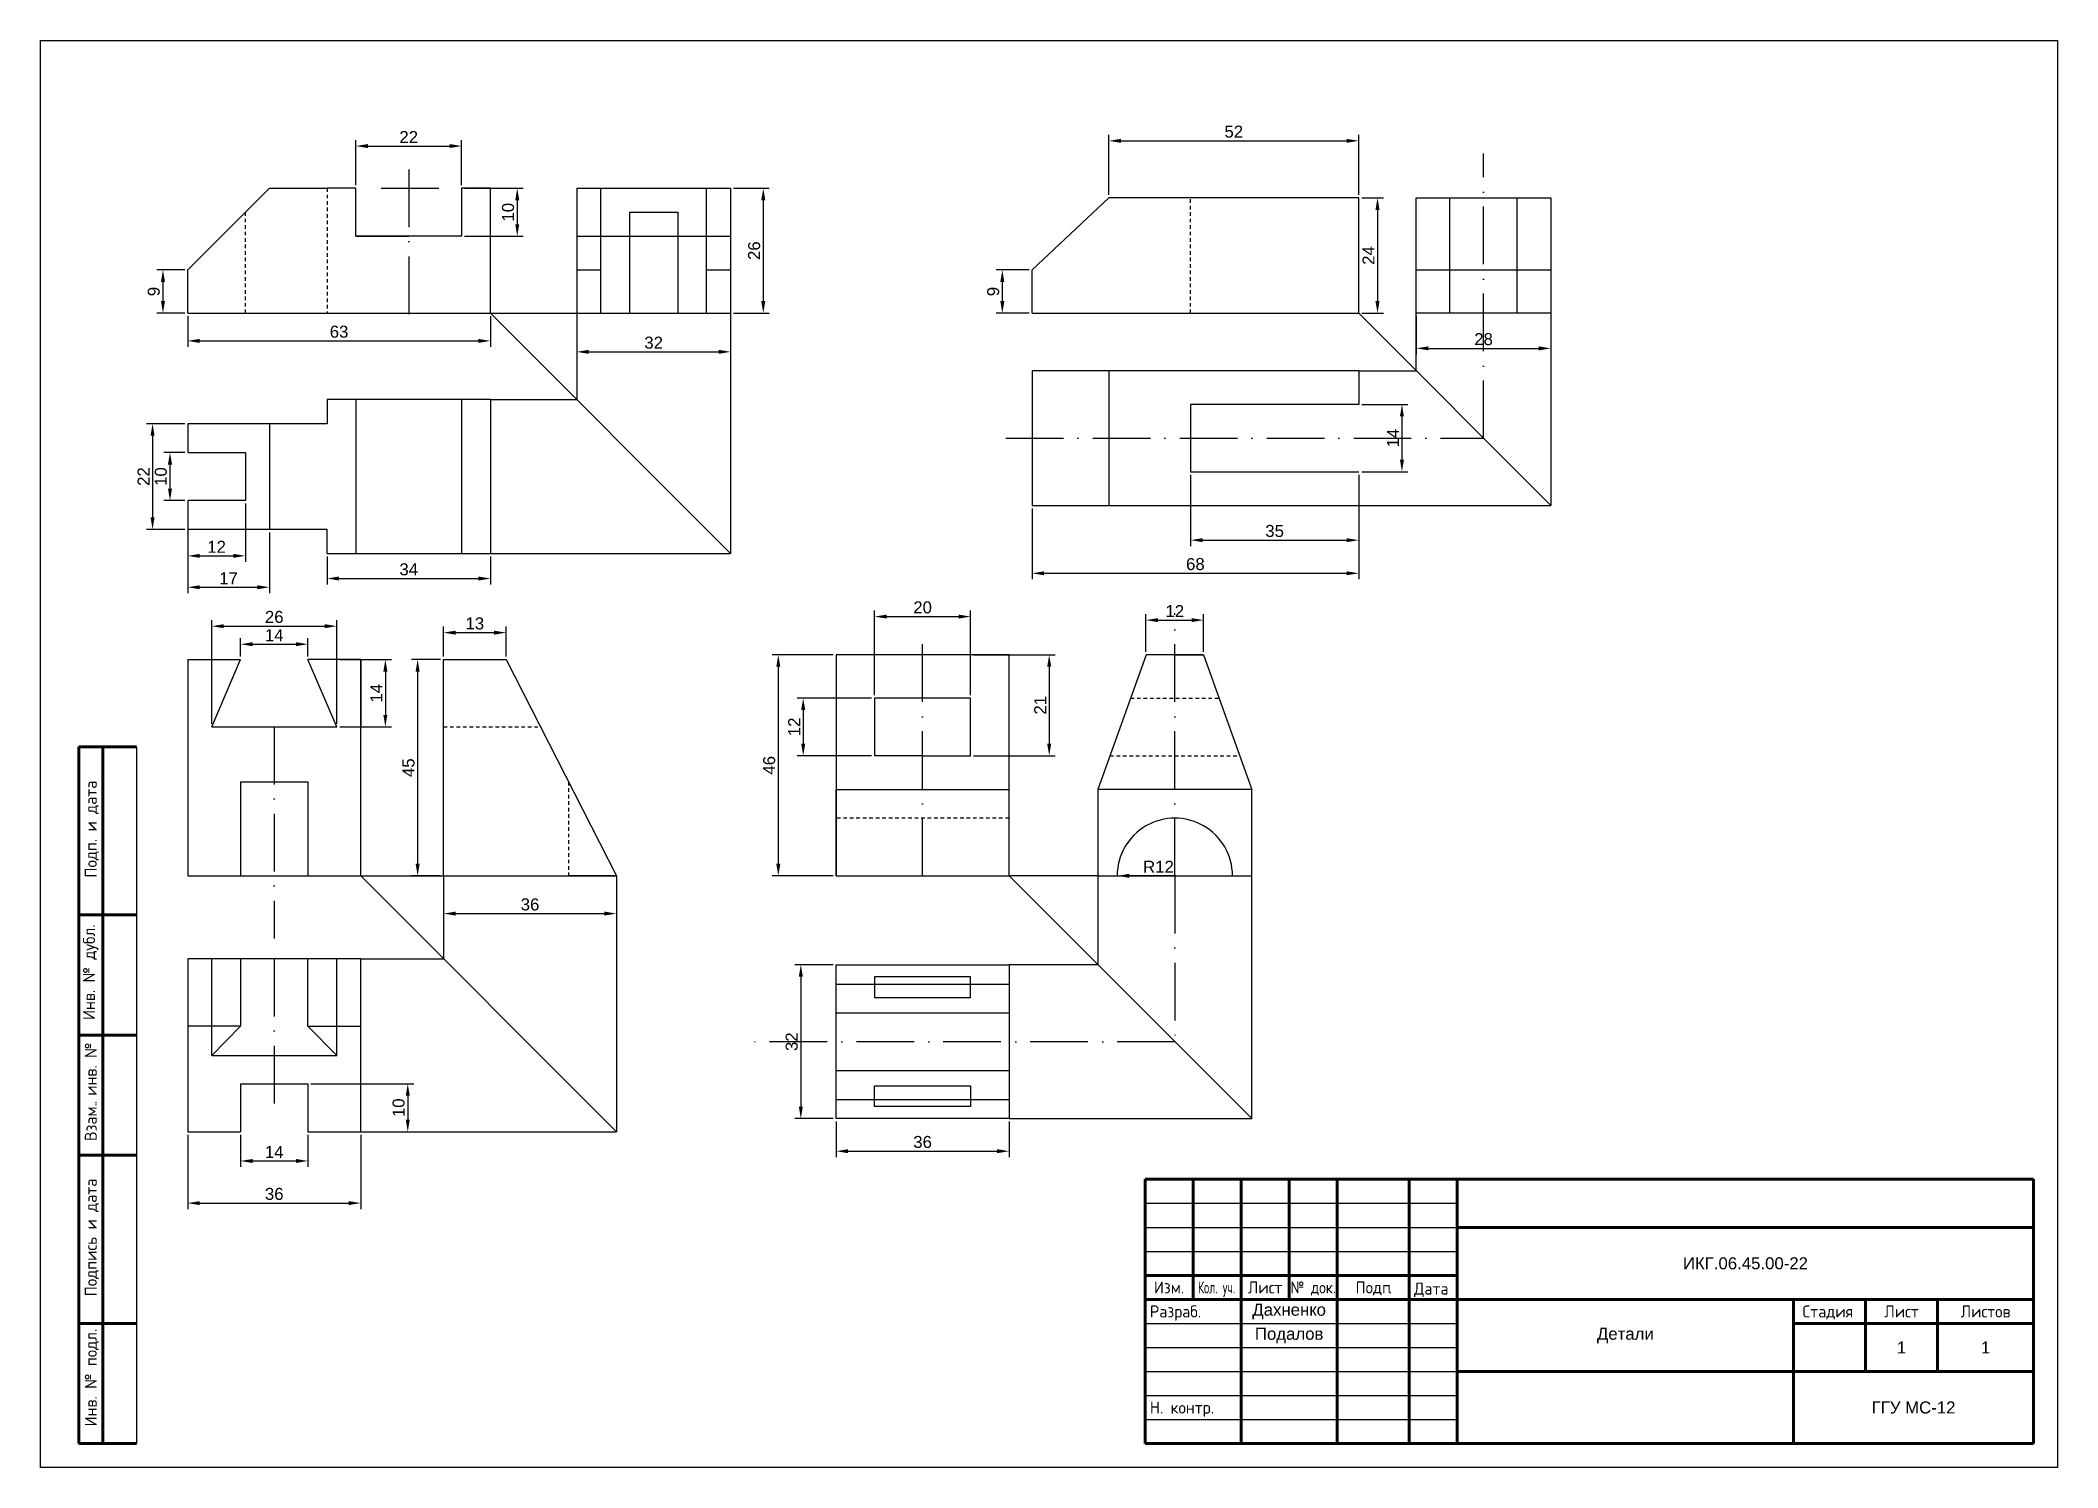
# Model space of a CAD drawing. Header units: millimetres. Extents: x 3163 to 3583, y 1799 to 2096.
import ezdxf
from ezdxf.enums import TextEntityAlignment as Align

# ---------------------------------------------------------------- set-up
doc = ezdxf.new("R2010")
doc.units = ezdxf.units.MM
doc.linetypes.add('ACAD_ISO10W100', pattern=[18, 12, -3, 0, -3])
doc.linetypes.add('JIS_02_0.7', pattern=[1.35, 0.75, -0.6])
doc.layers.add('контур', color=7, linetype='Continuous', lineweight=30)
for name, color, linetype in [('оси', 210, 'ACAD_ISO10W100'), ('проекционные', 50, 'Continuous'), ('размеры', 70, 'Continuous'), ('штриховые', 120, 'JIS_02_0.7')]:
    doc.layers.add(name, color=color, linetype=linetype)
doc.styles.add('GOST-2.304_Type-B', font='GOST Common.ttf')
doc.styles.get("Standard").update_dxf_attribs({"font": 'arial.ttf'})
doc.dimstyles.new('ISO-25', dxfattribs={"dimtxt": 2.5, "dimasz": 2.5, "dimexe": 1.25, "dimexo": 0.625, "dimtad": 1, "dimtxsty": 'Standard', "dimcen": 2.5, "dimadec": 0, "dimazin": 0, "dimtfac": 1, "dimtmove": 0, "dimatfit": 3, "dimfxl": 1, "dimarcsym": 0})

msp = doc.modelspace()

# ---------------------------------------------------------------- texts
at = {"char_height": 2.5, "attachment_point": 5}
for s, width, insert in [('ИКГ.06.45.00-22', 120, (3517.536, 1841.485)), ('Дахненко', 20, (3422.536, 1831.485)), ('Подалов', 20, (3422.536, 1826.485)), ('Детали', 70, (3492.536, 1826.485)), ('1', 15, (3550.036, 1823.985)), ('1', 20, (3567.536, 1823.985)), ('ГГУ МС-12', 50, (3552.536, 1811.485))]:
    msp.add_mtext_dynamic_manual_height_columns(s, width=width, gutter_width=12.5, heights=[0], dxfattribs=dict(at, insert=insert))

# ---------------------------------------------------------------- blocks, each defined once
blk = doc.blocks.new('ACAD_SPDS_TB_18')
at = {"linetype": 'Continuous', "lineweight": 60}
for p, q in [((-12, 145), (0, 145)), ((-12, 145), (-12, 0)), ((-7, 145), (-7, 0)), ((-12, 110), (0, 110)), ((-12, 85), (0, 85)), ((-12, 60), (0, 60)), ((-12, 25), (0, 25)), ((-12, 0), (0, 0))]:
    blk.add_line(p, q, dxfattribs=at)
at = {"linetype": 'Continuous', "lineweight": 30}
blk.add_line((0, 145), (0, 0), dxfattribs=at)
at = {"style": 'GOST-2.304_Type-B'}
for s, p in [('Подп. и дата', (-8.25, 117.77)), ('Инв. № дубл.', (-8.62, 88.14)), ('Взам. инв. №', (-8.25, 62.96)), ('. ', (-8.25, 70.58)), ('Подпись и дата', (-8.25, 30.64)), ('Инв. № подл.', (-8.25, 3.57))]:
    blk.add_text(s, height=2.5, rotation=90, dxfattribs=at).set_placement(p)
for tag, p in [('ПОДП_ДАТА_2', (-3.5, 127.5)), ('ИНВ_Н_ДУБЛ', (-3.65, 97.5)), ('ВЗАМ_ИНВ_Н', (-3.5, 71.94)), ('ПОДП_ДАТА_1', (-3.5, 42.5)), ('ИНВ_НОМ_ПОДЛ', (-3.5, 12.5))]:
    blk.add_attdef(tag, text='', height=2.5, rotation=90, dxfattribs=at).set_placement(p, align=Align.MIDDLE_CENTER)
at = {"style": 'GOST-2.304_Type-B', "flags": 1}
blk.add_attdef('ИДЕНТИФИКАТОР_НАДПИСИ', (-12.12, -11.58), '', height=2.5, dxfattribs=at)
blk = doc.blocks.new('ACAD_SPDS_TB_00')
at = {"linetype": 'Continuous', "lineweight": 60}
for p, q in [((-185, 55), (-185, 0)), ((-185, 55), (0, 55)), ((-175, 55), (-175, 30)), ((-165, 0), (-165, 55)), ((-155, 30), (-155, 55)), ((-145, 0), (-145, 55)), ((-130, 0), (-130, 55)), ((-120, 0), (-120, 55)), ((0, 55), (0, 0)), ((-120, 45), (0, 45)), ((-185, 35), (-120, 35)), ((-185, 30), (0, 30)), ((-50, 30), (-50, 0)), ((-35, 30), (-35, 15)), ((-20, 30), (-20, 15)), ((-50, 25), (0, 25)), ((-120, 15), (0, 15)), ((-185, 0), (0, 0))]:
    blk.add_line(p, q, dxfattribs=at)
at = {"linetype": 'Continuous', "lineweight": 25}
for p, q in [((-185, 50), (-120, 50)), ((-185, 45), (-120, 45)), ((-185, 40), (-120, 40)), ((-185, 25), (-120, 25)), ((-185, 20), (-120, 20)), ((-185, 15), (-120, 15)), ((-185, 10), (-120, 10)), ((-185, 5), (-120, 5))]:
    blk.add_line(p, q, dxfattribs=at)
at = {"style": 'GOST-2.304_Type-B'}
for s, p in [('Изм.', (-180, 31.25)), ('Лист', (-160, 31.25)), ('Подп', (-137.5, 31.25))]:
    blk.add_text(s, height=2.5, dxfattribs=at).set_placement(p, align=Align.CENTER)
at = {"style": 'GOST-2.304_Type-B', "width": 0.7}
blk.add_text('Кол. уч.', height=2.5, dxfattribs=at).set_placement((-174, 31.25))
at = {"style": 'GOST-2.304_Type-B', "width": 0.9}
blk.add_text('№ док.', height=2.5, dxfattribs=at).set_placement((-150, 31.25), align=Align.CENTER)
at = {"style": 'GOST-2.304_Type-B'}
for s, p in [('.', (-177.56, 31.25)), ('.', (-134.25, 31.25)), ('Дата', (-129, 31)), ('Разраб.', (-184, 26.25)), ('Стадия', (-48.12, 26.25)), ('Н. контр.', (-184, 6.25))]:
    blk.add_text(s, height=2.5, dxfattribs=at).set_placement(p)
blk.add_text('Лист', height=2.5, dxfattribs=at).set_placement((-27.5, 27.5), align=Align.MIDDLE_CENTER)
at = {"linetype": 'Continuous', "insert": (-10, 27.5), "char_height": 2.5, "width": 19, "attachment_point": 5, "style": 'GOST-2.304_Type-B'}
blk.add_mtext('Листов', dxfattribs=at)
at = {"style": 'GOST-2.304_Type-B', "flags": 8}
for tag, p in [('ИЗМ_4', (-180, 51)), ('КОЛ_УЧ4', (-170, 51)), ('ЛИСТ_ИЗМ4', (-160, 51)), ('N_ДОК_4', (-150, 51)), ('ИЗМ_3', (-180, 46)), ('КОЛ_УЧ3', (-170, 46)), ('ЛИСТ_ИЗМ3', (-160, 46)), ('N_ДОК_3', (-150, 46)), ('ИЗМ_2', (-180, 41)), ('КОЛ_УЧ2', (-170, 41)), ('ЛИСТ_ИЗМ2', (-160, 41)), ('N_ДОК_2', (-150, 41)), ('ИЗМ_1', (-180, 36)), ('КОЛ_УЧ1', (-170, 36)), ('ЛИСТ_ИЗМ1', (-160, 36)), ('N_ДОК_1', (-150, 36))]:
    blk.add_attdef(tag, text='', height=2.5, dxfattribs=at).set_placement(p, align=Align.CENTER)
at = {"style": 'GOST-2.304_Type-B', "width": 0.6, "flags": 8}
for tag, p in [('ИЗМ_4_ДАТА', (-125, 51)), ('ИЗМ_3_ДАТА', (-125, 46)), ('ИЗМ_2_ДАТА', (-125, 41)), ('ИЗМ_1_ДАТА', (-124.48, 36)), ('РАЗРАБ_ДАТА', (-125, 26)), ('ДОЛЖНОСТЬ_1_ДАТА', (-125, 21)), ('ДОЛЖНОСТЬ_2_ДАТА', (-125, 16)), ('ДОЛЖНОСТЬ_3_ДАТА', (-125, 11)), ('НКОНТР_ДАТА', (-125, 6)), ('ДОЛЖНОСТЬ_4_ДАТА', (-125, 1))]:
    blk.add_attdef(tag, text='', height=2.5, dxfattribs=at).set_placement(p, align=Align.CENTER)
at = {"lineweight": 30, "flags": 104}
for tag, height, p in [('ОБОЗНАЧЕНИЕ_ДОКУМЕНТА', 5, (-60, 50)), ('НАИМЕНОВАНИЕ_ОБЪЕКТА_СТРОИТЕЛЬСТВА', 3.5, (-60, 37.5)), ('НАИМЕНОВАНИЕ_ЗДАНИЯ_СООРУЖЕНИЯ', 3.5, (-85, 22.5)), ('НАИМЕНОВАНИЕ_ИЗОБРАЖЕНИЙ', 3.5, (-85, 7.5)), ('НАИМЕНОВАНИЕ_ПРЕДПРИЯТИЯ', 3.5, (-23.73, 7.5))]:
    blk.add_attdef(tag, text='', height=height, dxfattribs=at).set_placement(p, align=Align.MIDDLE_CENTER)
at = {"style": 'GOST-2.304_Type-B'}
for tag, p, flags in [('РАЗРАБ_ФИО', (-164.31, 26), 8), ('ДОЛЖНОСТЬ_1', (-184, 21), 8), ('ДОЛЖНОСТЬ_1_ФИО', (-164.31, 21), 8), ('ДОЛЖНОСТЬ_2', (-184, 16), 8), ('ДОЛЖНОСТЬ_2_ФИО', (-164.31, 16), 8), ('ДОЛЖНОСТЬ_3', (-184, 11), 8), ('ДОЛЖНОСТЬ_3_ФИО', (-164.31, 11), 8), ('НКОНТР_ФИО', (-164.31, 6), 8), ('ДОЛЖНОСТЬ_4', (-184, 1), 8), ('ДОЛЖНОСТЬ_4_ФИО', (-164.31, 1), 8), ('ИДЕНТИФИКАТОР_НАДПИСИ', (0, 0), 1)]:
    blk.add_attdef(tag, p, '', height=2.5, dxfattribs=dict(at, flags=flags))
at = {"style": 'GOST-2.304_Type-B', "flags": 8}
for tag, p in [('СТАДИЯ', (-42.77, 20)), ('ЛИСТ', (-27.77, 20)), ('ЛИСТОВ', (-10, 20))]:
    blk.add_attdef(tag, text='', height=2.5, dxfattribs=at).set_placement(p, align=Align.MIDDLE_CENTER)
blk = doc.blocks.new('*D5')
at = {"layer": 'Defpoints', "color": 0, "transparency": 16777216}
for p in [(3193.23, 2048.22), (3188.07, 2039.22), (3193.23, 2039.22)]:
    blk.add_point(p, dxfattribs=at)
at = {"layer": 'размеры', "color": 0, "lineweight": -2, "transparency": 16777216}
for p, q in [((3192.61, 2048.22), (3186.82, 2048.22)), ((3188.07, 2045.72), (3188.07, 2041.72)), ((3192.61, 2039.22), (3186.82, 2039.22))]:
    blk.add_line(p, q, dxfattribs=at)
at = {"layer": 'размеры', "color": 0, "transparency": 16777216}
for points in [[(3187.65, 2045.72), (3188.48, 2045.72), (3188.07, 2048.22)], [(3187.65, 2041.72), (3188.48, 2041.72), (3188.07, 2039.22)]]:
    blk.add_solid(points, dxfattribs=at)
at = {"layer": 'размеры', "color": 0, "transparency": 16777216, "insert": (3186.16, 2043.72), "char_height": 2.5, "attachment_point": 5, "rotation": 90}
blk.add_mtext('9', dxfattribs=at)
blk = doc.blocks.new('*D6')
at = {"layer": 'Defpoints', "color": 0, "transparency": 16777216}
for p in [(3193.23, 2039.22), (3256.23, 2039.22), (3256.23, 2033.45)]:
    blk.add_point(p, dxfattribs=at)
at = {"layer": 'размеры', "color": 0, "lineweight": -2, "transparency": 16777216}
for p, q in [((3193.23, 2038.6), (3193.23, 2032.2)), ((3256.23, 2038.6), (3256.23, 2032.2)), ((3195.73, 2033.45), (3253.73, 2033.45))]:
    blk.add_line(p, q, dxfattribs=at)
at = {"layer": 'размеры', "color": 0, "transparency": 16777216}
for points in [[(3195.73, 2033.87), (3195.73, 2033.03), (3193.23, 2033.45)], [(3253.73, 2033.87), (3253.73, 2033.03), (3256.23, 2033.45)]]:
    blk.add_solid(points, dxfattribs=at)
at = {"layer": 'размеры', "color": 0, "transparency": 16777216, "insert": (3224.73, 2035.35), "char_height": 2.5, "attachment_point": 5}
blk.add_mtext('63', dxfattribs=at)
blk = doc.blocks.new('*D7')
at = {"layer": 'Defpoints', "color": 0, "transparency": 16777216}
for p in [(3250.23, 2073.99), (3228.23, 2065.22), (3250.23, 2065.22)]:
    blk.add_point(p, dxfattribs=at)
at = {"layer": 'размеры', "color": 0, "lineweight": -2, "transparency": 16777216}
for p, q in [((3228.23, 2065.85), (3228.23, 2075.24)), ((3250.23, 2065.85), (3250.23, 2075.24)), ((3230.73, 2073.99), (3247.73, 2073.99))]:
    blk.add_line(p, q, dxfattribs=at)
at = {"layer": 'размеры', "color": 0, "transparency": 16777216}
for points in [[(3230.73, 2074.41), (3230.73, 2073.58), (3228.23, 2073.99)], [(3247.73, 2074.41), (3247.73, 2073.58), (3250.23, 2073.99)]]:
    blk.add_solid(points, dxfattribs=at)
at = {"layer": 'размеры', "color": 0, "transparency": 16777216, "insert": (3239.23, 2075.87), "char_height": 2.5, "attachment_point": 5}
blk.add_mtext('22', dxfattribs=at)
blk = doc.blocks.new('*D8')
at = {"layer": 'Defpoints', "color": 0, "transparency": 16777216}
for p in [(3250.23, 2065.22), (3250.23, 2055.22), (3261.83, 2055.22)]:
    blk.add_point(p, dxfattribs=at)
at = {"layer": 'размеры', "color": 0, "lineweight": -2, "transparency": 16777216}
for p, q in [((3250.86, 2065.22), (3263.08, 2065.22)), ((3261.83, 2062.72), (3261.83, 2057.72)), ((3250.86, 2055.22), (3263.08, 2055.22))]:
    blk.add_line(p, q, dxfattribs=at)
at = {"layer": 'размеры', "color": 0, "transparency": 16777216}
for points in [[(3261.41, 2062.72), (3262.24, 2062.72), (3261.83, 2065.22)], [(3261.41, 2057.72), (3262.24, 2057.72), (3261.83, 2055.22)]]:
    blk.add_solid(points, dxfattribs=at)
at = {"layer": 'размеры', "color": 0, "transparency": 16777216, "insert": (3259.92, 2060.22), "char_height": 2.5, "attachment_point": 5, "rotation": 90}
blk.add_mtext('10', dxfattribs=at)
blk = doc.blocks.new('*D9')
at = {"layer": 'Defpoints', "color": 0, "transparency": 16777216}
for p in [(3306.23, 2065.22), (3306.23, 2039.22), (3313.05, 2039.22)]:
    blk.add_point(p, dxfattribs=at)
at = {"layer": 'размеры', "color": 0, "lineweight": -2, "transparency": 16777216}
for p, q in [((3306.86, 2065.22), (3314.3, 2065.22)), ((3313.05, 2062.72), (3313.05, 2041.72)), ((3306.86, 2039.22), (3314.3, 2039.22))]:
    blk.add_line(p, q, dxfattribs=at)
at = {"layer": 'размеры', "color": 0, "transparency": 16777216}
for points in [[(3312.63, 2062.72), (3313.47, 2062.72), (3313.05, 2065.22)], [(3312.63, 2041.72), (3313.47, 2041.72), (3313.05, 2039.22)]]:
    blk.add_solid(points, dxfattribs=at)
at = {"layer": 'размеры', "color": 0, "transparency": 16777216, "insert": (3311.15, 2052.22), "char_height": 2.5, "attachment_point": 5, "rotation": 90}
blk.add_mtext('26', dxfattribs=at)
blk = doc.blocks.new('*D10')
at = {"layer": 'Defpoints', "color": 0, "transparency": 16777216}
for p in [(3274.23, 2039.22), (3306.23, 2039.22), (3306.23, 2031.17)]:
    blk.add_point(p, dxfattribs=at)
at = {"layer": 'размеры', "color": 0, "lineweight": -2, "transparency": 16777216}
for p, q in [((3274.23, 2038.6), (3274.23, 2029.92)), ((3306.23, 2038.6), (3306.23, 2029.92)), ((3276.73, 2031.17), (3303.73, 2031.17))]:
    blk.add_line(p, q, dxfattribs=at)
at = {"layer": 'размеры', "color": 0, "transparency": 16777216}
for points in [[(3276.73, 2031.59), (3276.73, 2030.75), (3274.23, 2031.17)], [(3303.73, 2031.59), (3303.73, 2030.75), (3306.23, 2031.17)]]:
    blk.add_solid(points, dxfattribs=at)
at = {"layer": 'размеры', "color": 0, "transparency": 16777216, "insert": (3290.23, 2033.07), "char_height": 2.5, "attachment_point": 5}
blk.add_mtext('32', dxfattribs=at)
blk = doc.blocks.new('*D11')
at = {"layer": 'Defpoints', "color": 0, "transparency": 16777216}
for p in [(3193.23, 2010.22), (3189.53, 2000.22), (3193.23, 2000.22)]:
    blk.add_point(p, dxfattribs=at)
at = {"layer": 'размеры', "color": 0, "lineweight": -2, "transparency": 16777216}
for p, q in [((3192.61, 2010.22), (3188.28, 2010.22)), ((3189.53, 2007.72), (3189.53, 2002.72)), ((3192.61, 2000.22), (3188.28, 2000.22))]:
    blk.add_line(p, q, dxfattribs=at)
at = {"layer": 'размеры', "color": 0, "transparency": 16777216}
for points in [[(3189.11, 2007.72), (3189.95, 2007.72), (3189.53, 2010.22)], [(3189.11, 2002.72), (3189.95, 2002.72), (3189.53, 2000.22)]]:
    blk.add_solid(points, dxfattribs=at)
at = {"layer": 'размеры', "color": 0, "transparency": 16777216, "insert": (3187.63, 2005.22), "char_height": 2.5, "attachment_point": 5, "rotation": 90}
blk.add_mtext('10', dxfattribs=at)
blk = doc.blocks.new('*D12')
at = {"layer": 'Defpoints', "color": 0, "transparency": 16777216}
for p in [(3193.23, 2016.22), (3185.9, 1994.22), (3193.23, 1994.22)]:
    blk.add_point(p, dxfattribs=at)
at = {"layer": 'размеры', "color": 0, "lineweight": -2, "transparency": 16777216}
for p, q in [((3192.61, 2016.22), (3184.65, 2016.22)), ((3185.9, 2013.72), (3185.9, 1996.72)), ((3192.61, 1994.22), (3184.65, 1994.22))]:
    blk.add_line(p, q, dxfattribs=at)
at = {"layer": 'размеры', "color": 0, "transparency": 16777216}
for points in [[(3185.48, 2013.72), (3186.31, 2013.72), (3185.9, 2016.22)], [(3185.48, 1996.72), (3186.31, 1996.72), (3185.9, 1994.22)]]:
    blk.add_solid(points, dxfattribs=at)
at = {"layer": 'размеры', "color": 0, "transparency": 16777216, "insert": (3184.02, 2005.22), "char_height": 2.5, "attachment_point": 5, "rotation": 90}
blk.add_mtext('22', dxfattribs=at)
blk = doc.blocks.new('*D13')
at = {"layer": 'Defpoints', "color": 0, "transparency": 16777216}
for p in [(3193.23, 2000.22), (3205.23, 2000.22), (3205.23, 1988.72)]:
    blk.add_point(p, dxfattribs=at)
at = {"layer": 'размеры', "color": 0, "lineweight": -2, "transparency": 16777216}
for p, q in [((3193.23, 1999.6), (3193.23, 1987.47)), ((3205.23, 1999.6), (3205.23, 1987.47)), ((3195.73, 1988.72), (3202.73, 1988.72))]:
    blk.add_line(p, q, dxfattribs=at)
at = {"layer": 'размеры', "color": 0, "transparency": 16777216}
for points in [[(3195.73, 1989.13), (3195.73, 1988.3), (3193.23, 1988.72)], [(3202.73, 1989.13), (3202.73, 1988.3), (3205.23, 1988.72)]]:
    blk.add_solid(points, dxfattribs=at)
at = {"layer": 'размеры', "color": 0, "transparency": 16777216, "insert": (3199.23, 1990.6), "char_height": 2.5, "attachment_point": 5}
blk.add_mtext('12', dxfattribs=at)
blk = doc.blocks.new('*D14')
at = {"layer": 'Defpoints', "color": 0, "transparency": 16777216}
for p in [(3193.23, 1994.22), (3210.23, 1994.22), (3210.23, 1982.18)]:
    blk.add_point(p, dxfattribs=at)
at = {"layer": 'размеры', "color": 0, "lineweight": -2, "transparency": 16777216}
for p, q in [((3193.23, 1993.6), (3193.23, 1980.93)), ((3210.23, 1993.6), (3210.23, 1980.93)), ((3195.73, 1982.18), (3207.73, 1982.18))]:
    blk.add_line(p, q, dxfattribs=at)
at = {"layer": 'размеры', "color": 0, "transparency": 16777216}
for points in [[(3195.73, 1982.6), (3195.73, 1981.77), (3193.23, 1982.18)], [(3207.73, 1982.6), (3207.73, 1981.77), (3210.23, 1982.18)]]:
    blk.add_solid(points, dxfattribs=at)
at = {"layer": 'размеры', "color": 0, "transparency": 16777216, "insert": (3201.73, 1984.06), "char_height": 2.5, "attachment_point": 5}
blk.add_mtext('17', dxfattribs=at)
blk = doc.blocks.new('*D15')
at = {"layer": 'Defpoints', "color": 0, "transparency": 16777216}
for p in [(3222.23, 1989.22), (3256.23, 1989.22), (3256.23, 1984)]:
    blk.add_point(p, dxfattribs=at)
at = {"layer": 'размеры', "color": 0, "lineweight": -2, "transparency": 16777216}
for p, q in [((3222.23, 1988.6), (3222.23, 1982.75)), ((3256.23, 1988.6), (3256.23, 1982.75)), ((3224.73, 1984), (3253.73, 1984))]:
    blk.add_line(p, q, dxfattribs=at)
at = {"layer": 'размеры', "color": 0, "transparency": 16777216}
for points in [[(3224.73, 1984.42), (3224.73, 1983.58), (3222.23, 1984)], [(3253.73, 1984.42), (3253.73, 1983.58), (3256.23, 1984)]]:
    blk.add_solid(points, dxfattribs=at)
at = {"layer": 'размеры', "color": 0, "transparency": 16777216, "insert": (3239.23, 1985.9), "char_height": 2.5, "attachment_point": 5}
blk.add_mtext('34', dxfattribs=at)
blk = doc.blocks.new('*D16')
at = {"layer": 'Defpoints', "color": 0, "transparency": 16777216}
for p in [(3369.01, 2048.22), (3362.82, 2039.22), (3369.01, 2039.22)]:
    blk.add_point(p, dxfattribs=at)
at = {"layer": 'размеры', "color": 0, "lineweight": -2, "transparency": 16777216}
for p, q in [((3368.39, 2048.22), (3361.57, 2048.22)), ((3362.82, 2045.72), (3362.82, 2041.72)), ((3368.39, 2039.22), (3361.57, 2039.22))]:
    blk.add_line(p, q, dxfattribs=at)
at = {"layer": 'размеры', "color": 0, "transparency": 16777216}
for points in [[(3362.4, 2045.72), (3363.24, 2045.72), (3362.82, 2048.22)], [(3362.4, 2041.72), (3363.24, 2041.72), (3362.82, 2039.22)]]:
    blk.add_solid(points, dxfattribs=at)
at = {"layer": 'размеры', "color": 0, "transparency": 16777216, "insert": (3360.92, 2043.72), "char_height": 2.5, "attachment_point": 5, "rotation": 90}
blk.add_mtext('9', dxfattribs=at)
blk = doc.blocks.new('*D17')
at = {"layer": 'Defpoints', "color": 0, "transparency": 16777216}
for p in [(3437.01, 2075.08), (3385.01, 2063.22), (3437.01, 2063.22)]:
    blk.add_point(p, dxfattribs=at)
at = {"layer": 'размеры', "color": 0, "lineweight": -2, "transparency": 16777216}
for p, q in [((3385.01, 2063.85), (3385.01, 2076.33)), ((3387.51, 2075.08), (3434.51, 2075.08)), ((3437.01, 2063.85), (3437.01, 2076.33))]:
    blk.add_line(p, q, dxfattribs=at)
at = {"layer": 'размеры', "color": 0, "transparency": 16777216}
for points in [[(3387.51, 2075.49), (3387.51, 2074.66), (3385.01, 2075.08)], [(3434.51, 2075.49), (3434.51, 2074.66), (3437.01, 2075.08)]]:
    blk.add_solid(points, dxfattribs=at)
at = {"layer": 'размеры', "color": 0, "transparency": 16777216, "insert": (3411.01, 2076.98), "char_height": 2.5, "attachment_point": 5}
blk.add_mtext('52', dxfattribs=at)
blk = doc.blocks.new('*D18')
at = {"layer": 'Defpoints', "color": 0, "transparency": 16777216}
for p in [(3437.01, 2063.22), (3437.01, 2039.22), (3440.93, 2039.22)]:
    blk.add_point(p, dxfattribs=at)
at = {"layer": 'размеры', "color": 0, "lineweight": -2, "transparency": 16777216}
for p, q in [((3437.64, 2063.22), (3442.18, 2063.22)), ((3440.93, 2060.72), (3440.93, 2041.72)), ((3437.64, 2039.22), (3442.18, 2039.22))]:
    blk.add_line(p, q, dxfattribs=at)
at = {"layer": 'размеры', "color": 0, "transparency": 16777216}
for points in [[(3440.51, 2060.72), (3441.35, 2060.72), (3440.93, 2063.22)], [(3440.51, 2041.72), (3441.35, 2041.72), (3440.93, 2039.22)]]:
    blk.add_solid(points, dxfattribs=at)
at = {"layer": 'размеры', "color": 0, "transparency": 16777216, "insert": (3439.05, 2051.22), "char_height": 2.5, "attachment_point": 5, "rotation": 90}
blk.add_mtext('24', dxfattribs=at)
blk = doc.blocks.new('*D19')
at = {"layer": 'Defpoints', "color": 0, "transparency": 16777216}
for p in [(3449.01, 2039.22), (3477.01, 2039.22), (3477.01, 2031.9)]:
    blk.add_point(p, dxfattribs=at)
at = {"layer": 'размеры', "color": 0, "lineweight": -2, "transparency": 16777216}
for p, q in [((3449.01, 2038.6), (3449.01, 2030.65)), ((3477.01, 2038.6), (3477.01, 2030.65)), ((3451.51, 2031.9), (3474.51, 2031.9))]:
    blk.add_line(p, q, dxfattribs=at)
at = {"layer": 'размеры', "color": 0, "transparency": 16777216}
for points in [[(3451.51, 2032.31), (3451.51, 2031.48), (3449.01, 2031.9)], [(3474.51, 2032.31), (3474.51, 2031.48), (3477.01, 2031.9)]]:
    blk.add_solid(points, dxfattribs=at)
at = {"layer": 'размеры', "color": 0, "transparency": 16777216, "insert": (3463.01, 2033.8), "char_height": 2.5, "attachment_point": 5}
blk.add_mtext('28', dxfattribs=at)
blk = doc.blocks.new('*D20')
at = {"layer": 'Defpoints', "color": 0, "transparency": 16777216}
for p in [(3402.01, 2006.22), (3437.01, 2006.22), (3437.01, 1991.98)]:
    blk.add_point(p, dxfattribs=at)
at = {"layer": 'размеры', "color": 0, "lineweight": -2, "transparency": 16777216}
for p, q in [((3402.01, 2005.6), (3402.01, 1990.73)), ((3437.01, 2005.6), (3437.01, 1990.73)), ((3404.51, 1991.98), (3434.51, 1991.98))]:
    blk.add_line(p, q, dxfattribs=at)
at = {"layer": 'размеры', "color": 0, "transparency": 16777216}
for points in [[(3404.51, 1992.4), (3404.51, 1991.57), (3402.01, 1991.98)], [(3434.51, 1992.4), (3434.51, 1991.57), (3437.01, 1991.98)]]:
    blk.add_solid(points, dxfattribs=at)
at = {"layer": 'размеры', "color": 0, "transparency": 16777216, "insert": (3419.51, 1993.88), "char_height": 2.5, "attachment_point": 5}
blk.add_mtext('35', dxfattribs=at)
blk = doc.blocks.new('*D21')
at = {"layer": 'Defpoints', "color": 0, "transparency": 16777216}
for p in [(3369.01, 1999.22), (3437.01, 1999.22), (3437.01, 1985.09)]:
    blk.add_point(p, dxfattribs=at)
at = {"layer": 'размеры', "color": 0, "lineweight": -2, "transparency": 16777216}
for p, q in [((3369.01, 1998.6), (3369.01, 1983.84)), ((3437.01, 1998.6), (3437.01, 1983.84)), ((3371.51, 1985.09), (3434.51, 1985.09))]:
    blk.add_line(p, q, dxfattribs=at)
at = {"layer": 'размеры', "color": 0, "transparency": 16777216}
for points in [[(3371.51, 1985.5), (3371.51, 1984.67), (3369.01, 1985.09)], [(3434.51, 1985.5), (3434.51, 1984.67), (3437.01, 1985.09)]]:
    blk.add_solid(points, dxfattribs=at)
at = {"layer": 'размеры', "color": 0, "transparency": 16777216, "insert": (3403.01, 1986.99), "char_height": 2.5, "attachment_point": 5}
blk.add_mtext('68', dxfattribs=at)
blk = doc.blocks.new('*D22')
at = {"layer": 'Defpoints', "color": 0, "transparency": 16777216}
for p in [(3437.01, 2020.22), (3437.01, 2006.22), (3446.02, 2006.22)]:
    blk.add_point(p, dxfattribs=at)
at = {"layer": 'размеры', "color": 0, "lineweight": -2, "transparency": 16777216}
for p, q in [((3437.64, 2020.22), (3447.27, 2020.22)), ((3446.02, 2017.72), (3446.02, 2008.72)), ((3437.64, 2006.22), (3447.27, 2006.22))]:
    blk.add_line(p, q, dxfattribs=at)
at = {"layer": 'размеры', "color": 0, "transparency": 16777216}
for points in [[(3445.6, 2017.72), (3446.43, 2017.72), (3446.02, 2020.22)], [(3445.6, 2008.72), (3446.43, 2008.72), (3446.02, 2006.22)]]:
    blk.add_solid(points, dxfattribs=at)
at = {"layer": 'размеры', "color": 0, "transparency": 16777216, "insert": (3444.14, 2013.22), "char_height": 2.5, "attachment_point": 5, "rotation": 90}
blk.add_mtext('14', dxfattribs=at)
blk = doc.blocks.new('*D23')
at = {"layer": 'Defpoints', "color": 0, "transparency": 16777216}
for p in [(3224.23, 1974.08), (3198.23, 1953.13), (3224.23, 1953.13)]:
    blk.add_point(p, dxfattribs=at)
at = {"layer": 'размеры', "color": 0, "lineweight": -2, "transparency": 16777216}
for p, q in [((3198.23, 1953.76), (3198.23, 1975.33)), ((3200.73, 1974.08), (3221.73, 1974.08)), ((3224.23, 1953.76), (3224.23, 1975.33))]:
    blk.add_line(p, q, dxfattribs=at)
at = {"layer": 'размеры', "color": 0, "transparency": 16777216}
for points in [[(3200.73, 1974.5), (3200.73, 1973.67), (3198.23, 1974.08)], [(3221.73, 1974.5), (3221.73, 1973.67), (3224.23, 1974.08)]]:
    blk.add_solid(points, dxfattribs=at)
at = {"layer": 'размеры', "color": 0, "transparency": 16777216, "insert": (3211.23, 1975.99), "char_height": 2.5, "attachment_point": 5}
blk.add_mtext('26', dxfattribs=at)
blk = doc.blocks.new('*D24')
at = {"layer": 'Defpoints', "color": 0, "transparency": 16777216}
for p in [(3218.23, 1970.33), (3204.23, 1967.13), (3218.23, 1967.13)]:
    blk.add_point(p, dxfattribs=at)
at = {"layer": 'размеры', "color": 0, "lineweight": -2, "transparency": 16777216}
for p, q in [((3204.23, 1967.76), (3204.23, 1971.58)), ((3206.73, 1970.33), (3215.73, 1970.33)), ((3218.23, 1967.76), (3218.23, 1971.58))]:
    blk.add_line(p, q, dxfattribs=at)
at = {"layer": 'размеры', "color": 0, "transparency": 16777216}
for points in [[(3206.73, 1970.75), (3206.73, 1969.92), (3204.23, 1970.33)], [(3215.73, 1970.75), (3215.73, 1969.92), (3218.23, 1970.33)]]:
    blk.add_solid(points, dxfattribs=at)
at = {"layer": 'размеры', "color": 0, "transparency": 16777216, "insert": (3211.23, 1972.21), "char_height": 2.5, "attachment_point": 5}
blk.add_mtext('14', dxfattribs=at)
blk = doc.blocks.new('*D25')
at = {"layer": 'Defpoints', "color": 0, "transparency": 16777216}
for p in [(3224.23, 1967.13), (3224.23, 1953.13), (3234.37, 1953.13)]:
    blk.add_point(p, dxfattribs=at)
at = {"layer": 'размеры', "color": 0, "lineweight": -2, "transparency": 16777216}
for p, q in [((3224.86, 1967.13), (3235.62, 1967.13)), ((3234.37, 1964.63), (3234.37, 1955.63)), ((3224.86, 1953.13), (3235.62, 1953.13))]:
    blk.add_line(p, q, dxfattribs=at)
at = {"layer": 'размеры', "color": 0, "transparency": 16777216}
for points in [[(3233.95, 1964.63), (3234.79, 1964.63), (3234.37, 1967.13)], [(3233.95, 1955.63), (3234.79, 1955.63), (3234.37, 1953.13)]]:
    blk.add_solid(points, dxfattribs=at)
at = {"layer": 'размеры', "color": 0, "transparency": 16777216, "insert": (3232.49, 1960.13), "char_height": 2.5, "attachment_point": 5, "rotation": 90}
blk.add_mtext('14', dxfattribs=at)
blk = doc.blocks.new('*D26')
at = {"layer": 'Defpoints', "color": 0, "transparency": 16777216}
for p in [(3259.49, 1972.74), (3246.49, 1967.13), (3259.49, 1967.13)]:
    blk.add_point(p, dxfattribs=at)
at = {"layer": 'размеры', "color": 0, "lineweight": -2, "transparency": 16777216}
for p, q in [((3246.49, 1967.76), (3246.49, 1973.99)), ((3248.99, 1972.74), (3256.99, 1972.74)), ((3259.49, 1967.76), (3259.49, 1973.99))]:
    blk.add_line(p, q, dxfattribs=at)
at = {"layer": 'размеры', "color": 0, "transparency": 16777216}
for points in [[(3248.99, 1973.15), (3248.99, 1972.32), (3246.49, 1972.74)], [(3256.99, 1973.15), (3256.99, 1972.32), (3259.49, 1972.74)]]:
    blk.add_solid(points, dxfattribs=at)
at = {"layer": 'размеры', "color": 0, "transparency": 16777216, "insert": (3252.99, 1974.64), "char_height": 2.5, "attachment_point": 5}
blk.add_mtext('13', dxfattribs=at)
blk = doc.blocks.new('*D27')
at = {"layer": 'Defpoints', "color": 0, "transparency": 16777216}
for p in [(3246.49, 1922.13), (3282.49, 1922.13), (3282.49, 1914.27)]:
    blk.add_point(p, dxfattribs=at)
at = {"layer": 'размеры', "color": 0, "lineweight": -2, "transparency": 16777216}
for p, q in [((3246.49, 1921.51), (3246.49, 1913.02)), ((3282.49, 1921.51), (3282.49, 1913.02)), ((3248.99, 1914.27), (3279.99, 1914.27))]:
    blk.add_line(p, q, dxfattribs=at)
at = {"layer": 'размеры', "color": 0, "transparency": 16777216}
for points in [[(3248.99, 1914.69), (3248.99, 1913.86), (3246.49, 1914.27)], [(3279.99, 1914.69), (3279.99, 1913.86), (3282.49, 1914.27)]]:
    blk.add_solid(points, dxfattribs=at)
at = {"layer": 'размеры', "color": 0, "transparency": 16777216, "insert": (3264.49, 1916.17), "char_height": 2.5, "attachment_point": 5}
blk.add_mtext('36', dxfattribs=at)
blk = doc.blocks.new('*D28')
at = {"layer": 'Defpoints', "color": 0, "transparency": 16777216}
for p in [(3246.49, 1967.13), (3241.09, 1922.13), (3246.49, 1922.13)]:
    blk.add_point(p, dxfattribs=at)
at = {"layer": 'размеры', "color": 0, "lineweight": -2, "transparency": 16777216}
for p, q in [((3245.86, 1967.13), (3239.84, 1967.13)), ((3241.09, 1964.63), (3241.09, 1924.63)), ((3245.86, 1922.13), (3239.84, 1922.13))]:
    blk.add_line(p, q, dxfattribs=at)
at = {"layer": 'размеры', "color": 0, "transparency": 16777216}
for points in [[(3240.67, 1964.63), (3241.51, 1964.63), (3241.09, 1967.13)], [(3240.67, 1924.63), (3241.51, 1924.63), (3241.09, 1922.13)]]:
    blk.add_solid(points, dxfattribs=at)
at = {"layer": 'размеры', "color": 0, "transparency": 16777216, "insert": (3239.19, 1944.63), "char_height": 2.5, "attachment_point": 5, "rotation": 90}
blk.add_mtext('45', dxfattribs=at)
blk = doc.blocks.new('*D29')
at = {"layer": 'Defpoints', "color": 0, "transparency": 16777216}
for p in [(3218.23, 1878.87), (3218.23, 1868.87), (3239.03, 1868.87)]:
    blk.add_point(p, dxfattribs=at)
at = {"layer": 'размеры', "color": 0, "lineweight": -2, "transparency": 16777216}
for p, q in [((3218.86, 1878.87), (3240.28, 1878.87)), ((3239.03, 1876.37), (3239.03, 1871.37)), ((3218.86, 1868.87), (3240.28, 1868.87))]:
    blk.add_line(p, q, dxfattribs=at)
at = {"layer": 'размеры', "color": 0, "transparency": 16777216}
for points in [[(3238.62, 1876.37), (3239.45, 1876.37), (3239.03, 1878.87)], [(3238.62, 1871.37), (3239.45, 1871.37), (3239.03, 1868.87)]]:
    blk.add_solid(points, dxfattribs=at)
at = {"layer": 'размеры', "color": 0, "transparency": 16777216, "insert": (3237.13, 1873.87), "char_height": 2.5, "attachment_point": 5, "rotation": 90}
blk.add_mtext('10', dxfattribs=at)
blk = doc.blocks.new('*D30')
at = {"layer": 'Defpoints', "color": 0, "transparency": 16777216}
for p in [(3204.23, 1868.87), (3218.23, 1868.87), (3218.23, 1862.8)]:
    blk.add_point(p, dxfattribs=at)
at = {"layer": 'размеры', "color": 0, "lineweight": -2, "transparency": 16777216}
for p, q in [((3204.23, 1868.25), (3204.23, 1861.55)), ((3218.23, 1868.25), (3218.23, 1861.55)), ((3206.73, 1862.8), (3215.73, 1862.8))]:
    blk.add_line(p, q, dxfattribs=at)
at = {"layer": 'размеры', "color": 0, "transparency": 16777216}
for points in [[(3206.73, 1863.21), (3206.73, 1862.38), (3204.23, 1862.8)], [(3215.73, 1863.21), (3215.73, 1862.38), (3218.23, 1862.8)]]:
    blk.add_solid(points, dxfattribs=at)
at = {"layer": 'размеры', "color": 0, "transparency": 16777216, "insert": (3211.23, 1864.68), "char_height": 2.5, "attachment_point": 5}
blk.add_mtext('14', dxfattribs=at)
blk = doc.blocks.new('*D31')
at = {"layer": 'Defpoints', "color": 0, "transparency": 16777216}
for p in [(3193.23, 1868.87), (3229.23, 1868.87), (3229.23, 1854.03)]:
    blk.add_point(p, dxfattribs=at)
at = {"layer": 'размеры', "color": 0, "lineweight": -2, "transparency": 16777216}
for p, q in [((3193.23, 1868.25), (3193.23, 1852.78)), ((3229.23, 1868.25), (3229.23, 1852.78)), ((3195.73, 1854.03), (3226.73, 1854.03))]:
    blk.add_line(p, q, dxfattribs=at)
at = {"layer": 'размеры', "color": 0, "transparency": 16777216}
for points in [[(3195.73, 1854.44), (3195.73, 1853.61), (3193.23, 1854.03)], [(3226.73, 1854.44), (3226.73, 1853.61), (3229.23, 1854.03)]]:
    blk.add_solid(points, dxfattribs=at)
at = {"layer": 'размеры', "color": 0, "transparency": 16777216, "insert": (3211.23, 1855.93), "char_height": 2.5, "attachment_point": 5}
blk.add_mtext('36', dxfattribs=at)
blk = doc.blocks.new('*D32')
at = {"layer": 'Defpoints', "color": 0, "transparency": 16777216}
for p in [(3356.22, 1976.07), (3336.22, 1959.13), (3356.22, 1959.13)]:
    blk.add_point(p, dxfattribs=at)
at = {"layer": 'размеры', "color": 0, "lineweight": -2, "transparency": 16777216}
for p, q in [((3336.22, 1959.76), (3336.22, 1977.32)), ((3338.72, 1976.07), (3353.72, 1976.07)), ((3356.22, 1959.76), (3356.22, 1977.32))]:
    blk.add_line(p, q, dxfattribs=at)
at = {"layer": 'размеры', "color": 0, "transparency": 16777216}
for points in [[(3338.72, 1976.49), (3338.72, 1975.66), (3336.22, 1976.07)], [(3353.72, 1976.49), (3353.72, 1975.66), (3356.22, 1976.07)]]:
    blk.add_solid(points, dxfattribs=at)
at = {"layer": 'размеры', "color": 0, "transparency": 16777216, "insert": (3346.22, 1977.98), "char_height": 2.5, "attachment_point": 5}
blk.add_mtext('20', dxfattribs=at)
blk = doc.blocks.new('*D33')
at = {"layer": 'Defpoints', "color": 0, "transparency": 16777216}
for p in [(3336.22, 1959.13), (3321.36, 1947.13), (3336.22, 1947.13)]:
    blk.add_point(p, dxfattribs=at)
at = {"layer": 'размеры', "color": 0, "lineweight": -2, "transparency": 16777216}
for p, q in [((3335.6, 1959.13), (3320.11, 1959.13)), ((3321.36, 1956.63), (3321.36, 1949.63)), ((3335.6, 1947.13), (3320.11, 1947.13))]:
    blk.add_line(p, q, dxfattribs=at)
at = {"layer": 'размеры', "color": 0, "transparency": 16777216}
for points in [[(3320.94, 1956.63), (3321.78, 1956.63), (3321.36, 1959.13)], [(3320.94, 1949.63), (3321.78, 1949.63), (3321.36, 1947.13)]]:
    blk.add_solid(points, dxfattribs=at)
at = {"layer": 'размеры', "color": 0, "transparency": 16777216, "insert": (3319.48, 1953.13), "char_height": 2.5, "attachment_point": 5, "rotation": 90}
blk.add_mtext('12', dxfattribs=at)
blk = doc.blocks.new('*D34')
at = {"layer": 'Defpoints', "color": 0, "transparency": 16777216}
for p in [(3356.22, 1968.13), (3356.22, 1947.13), (3372.58, 1947.13)]:
    blk.add_point(p, dxfattribs=at)
at = {"layer": 'размеры', "color": 0, "lineweight": -2, "transparency": 16777216}
for p, q in [((3356.85, 1968.13), (3373.83, 1968.13)), ((3372.58, 1965.63), (3372.58, 1949.63)), ((3356.85, 1947.13), (3373.83, 1947.13))]:
    blk.add_line(p, q, dxfattribs=at)
at = {"layer": 'размеры', "color": 0, "transparency": 16777216}
for points in [[(3372.16, 1965.63), (3373, 1965.63), (3372.58, 1968.13)], [(3372.16, 1949.63), (3373, 1949.63), (3372.58, 1947.13)]]:
    blk.add_solid(points, dxfattribs=at)
at = {"layer": 'размеры', "color": 0, "transparency": 16777216, "insert": (3370.7, 1957.63), "char_height": 2.5, "attachment_point": 5, "rotation": 90}
blk.add_mtext('21', dxfattribs=at)
blk = doc.blocks.new('*D35')
at = {"layer": 'Defpoints', "color": 0, "transparency": 16777216}
for p in [(3404.73, 1975.34), (3392.73, 1968.13), (3404.73, 1968.13)]:
    blk.add_point(p, dxfattribs=at)
at = {"layer": 'размеры', "color": 0, "lineweight": -2, "transparency": 16777216}
for p, q in [((3392.73, 1968.76), (3392.73, 1976.59)), ((3395.23, 1975.34), (3402.23, 1975.34)), ((3404.73, 1968.76), (3404.73, 1976.59))]:
    blk.add_line(p, q, dxfattribs=at)
at = {"layer": 'размеры', "color": 0, "transparency": 16777216}
for points in [[(3395.23, 1975.76), (3395.23, 1974.93), (3392.73, 1975.34)], [(3402.23, 1975.76), (3402.23, 1974.93), (3404.73, 1975.34)]]:
    blk.add_solid(points, dxfattribs=at)
at = {"layer": 'размеры', "color": 0, "transparency": 16777216, "insert": (3398.73, 1977.22), "char_height": 2.5, "attachment_point": 5}
blk.add_mtext('12', dxfattribs=at)
blk = doc.blocks.new('*D36')
at = {"layer": 'Defpoints', "color": 0, "transparency": 16777216}
for p in [(3328.22, 1968.13), (3316.18, 1922.13), (3328.22, 1922.13)]:
    blk.add_point(p, dxfattribs=at)
at = {"layer": 'размеры', "color": 0, "lineweight": -2, "transparency": 16777216}
for p, q in [((3327.6, 1968.13), (3314.93, 1968.13)), ((3316.18, 1965.63), (3316.18, 1924.63)), ((3327.6, 1922.13), (3314.93, 1922.13))]:
    blk.add_line(p, q, dxfattribs=at)
at = {"layer": 'размеры', "color": 0, "transparency": 16777216}
for points in [[(3315.76, 1965.63), (3316.6, 1965.63), (3316.18, 1968.13)], [(3315.76, 1924.63), (3316.6, 1924.63), (3316.18, 1922.13)]]:
    blk.add_solid(points, dxfattribs=at)
at = {"layer": 'размеры', "color": 0, "transparency": 16777216, "insert": (3314.28, 1945.13), "char_height": 2.5, "attachment_point": 5, "rotation": 90}
blk.add_mtext('46', dxfattribs=at)
blk = doc.blocks.new('*D38')
at = {"layer": 'Defpoints', "color": 0, "transparency": 16777216}
for p in [(3386.73, 1922.13), (3398.73, 1922.14)]:
    blk.add_point(p, dxfattribs=at)
at = {"layer": 'размеры', "color": 0, "lineweight": -2, "transparency": 16777216}
blk.add_line((3398.93, 1922.14), (3389.23, 1922.13), dxfattribs=at)
at = {"layer": 'размеры', "color": 0, "transparency": 16777216}
blk.add_solid([(3389.23, 1922.55), (3389.23, 1921.72), (3386.73, 1922.13)], dxfattribs=at)
at = {"layer": 'размеры', "color": 0, "transparency": 16777216, "insert": (3395.33, 1924.02), "char_height": 2.5, "attachment_point": 5, "rotation": 0.0607}
blk.add_mtext('R12', dxfattribs=at)
blk = doc.blocks.new('*D40')
at = {"layer": 'Defpoints', "color": 0, "transparency": 16777216}
for p in [(3328.22, 1871.62), (3364.22, 1871.62), (3364.22, 1864.83)]:
    blk.add_point(p, dxfattribs=at)
at = {"layer": 'размеры', "color": 0, "lineweight": -2, "transparency": 16777216}
for p, q in [((3328.22, 1871), (3328.22, 1863.58)), ((3364.22, 1871), (3364.22, 1863.58)), ((3330.72, 1864.83), (3361.72, 1864.83))]:
    blk.add_line(p, q, dxfattribs=at)
at = {"layer": 'размеры', "color": 0, "transparency": 16777216}
for points in [[(3330.72, 1865.25), (3330.72, 1864.42), (3328.22, 1864.83)], [(3361.72, 1865.25), (3361.72, 1864.42), (3364.22, 1864.83)]]:
    blk.add_solid(points, dxfattribs=at)
at = {"layer": 'размеры', "color": 0, "transparency": 16777216, "insert": (3346.22, 1866.74), "char_height": 2.5, "attachment_point": 5}
blk.add_mtext('36', dxfattribs=at)
blk = doc.blocks.new('*D41')
at = {"layer": 'Defpoints', "color": 0, "transparency": 16777216}
for p in [(3328.22, 1903.62), (3320.87, 1871.62), (3328.22, 1871.62)]:
    blk.add_point(p, dxfattribs=at)
at = {"layer": 'размеры', "color": 0, "lineweight": -2, "transparency": 16777216}
for p, q in [((3327.6, 1903.62), (3319.62, 1903.62)), ((3320.87, 1901.12), (3320.87, 1874.12)), ((3327.6, 1871.62), (3319.62, 1871.62))]:
    blk.add_line(p, q, dxfattribs=at)
at = {"layer": 'размеры', "color": 0, "transparency": 16777216}
for points in [[(3320.45, 1901.12), (3321.29, 1901.12), (3320.87, 1903.62)], [(3320.45, 1874.12), (3321.29, 1874.12), (3320.87, 1871.62)]]:
    blk.add_solid(points, dxfattribs=at)
at = {"layer": 'размеры', "color": 0, "transparency": 16777216, "insert": (3318.97, 1887.62), "char_height": 2.5, "attachment_point": 5, "rotation": 90}
blk.add_mtext('32', dxfattribs=at)

# ---------------------------------------------------------------- dimensions: what is measured, and where the dimension line sits
at = {"layer": 'размеры'}
for base, p1, p2, picture, middle in [((3250.233, 2073.995), (3228.233, 2065.223), (3250.233, 2065.223), '*D7', (3239.233, 2075.875)), ((3437.01, 2075.077), (3385.01, 2063.223), (3437.01, 2063.223), '*D17', (3411.01, 2076.978)), ((3256.233, 2033.449), (3193.233, 2039.223), (3256.233, 2039.223), '*D6', (3224.733, 2035.351)), ((3306.233, 2031.171), (3274.233, 2039.223), (3306.233, 2039.223), '*D10', (3290.233, 2033.073)), ((3477.01, 2031.896), (3449.01, 2039.223), (3477.01, 2039.223), '*D19', (3463.01, 2033.798)), ((3437.01, 1991.982), (3402.01, 2006.223), (3437.01, 2006.223), '*D20', (3419.51, 1993.884)), ((3205.233, 1988.716), (3193.233, 2000.223), (3205.233, 2000.223), '*D13', (3199.233, 1990.596)), ((3437.01, 1985.087), (3369.01, 1999.223), (3437.01, 1999.223), '*D21', (3403.01, 1986.989)), ((3210.233, 1982.185), (3193.233, 1994.223), (3210.233, 1994.223), '*D14', (3201.733, 1984.065)), ((3256.233, 1983.999), (3222.233, 1989.223), (3256.233, 1989.223), '*D15', (3239.233, 1985.901)), ((3356.223, 1976.074), (3336.223, 1959.131), (3356.223, 1959.131), '*D32', (3346.223, 1977.975)), ((3404.734, 1975.343), (3392.734, 1968.131), (3404.734, 1968.131), '*D35', (3398.734, 1977.223)), ((3224.233, 1974.084), (3198.233, 1953.131), (3224.233, 1953.131), '*D23', (3211.233, 1975.986)), ((3259.489, 1972.737), (3246.489, 1967.131), (3259.489, 1967.131), '*D26', (3252.989, 1974.639)), ((3218.233, 1970.334), (3204.233, 1967.131), (3218.233, 1967.131), '*D24', (3211.233, 1972.214)), ((3282.489, 1914.272), (3246.489, 1922.131), (3282.489, 1922.131), '*D27', (3264.489, 1916.174)), ((3364.223, 1864.835), (3328.223, 1871.62), (3364.223, 1871.62), '*D40', (3346.223, 1866.737)), ((3229.233, 1854.028), (3193.233, 1868.875), (3229.233, 1868.875), '*D31', (3211.233, 1855.93)), ((3218.233, 1862.798), (3204.233, 1868.875), (3218.233, 1868.875), '*D30', (3211.233, 1864.678))]:
    dim = msp.add_linear_dim(base=base, p1=p1, p2=p2, dimstyle='ISO-25', dxfattribs=at)
    dim.commit()
    dim.dimension.update_dxf_attribs({"geometry": picture, "text_midpoint": middle})
for base, p1, p2, picture, middle in [((3261.825, 2055.223), (3250.233, 2065.223), (3250.233, 2055.223), '*D8', (3259.924, 2060.223)), ((3313.05, 2039.223), (3306.233, 2065.223), (3306.233, 2039.223), '*D9', (3311.148, 2052.223)), ((3440.929, 2039.223), (3437.01, 2063.223), (3437.01, 2039.223), '*D18', (3439.049, 2051.223)), ((3188.066, 2039.223), (3193.233, 2048.223), (3193.233, 2039.223), '*D5', (3186.165, 2043.723)), ((3362.821, 2039.223), (3369.01, 2048.223), (3369.01, 2039.223), '*D16', (3360.92, 2043.723)), ((3446.015, 2006.223), (3437.01, 2020.223), (3437.01, 2006.223), '*D22', (3444.135, 2013.223)), ((3185.897, 1994.223), (3193.233, 2016.223), (3193.233, 1994.223), '*D12', (3184.017, 2005.223)), ((3189.53, 2000.223), (3193.233, 2010.223), (3193.233, 2000.223), '*D11', (3187.628, 2005.223)), ((3234.369, 1953.131), (3224.233, 1967.131), (3224.233, 1953.131), '*D25', (3232.489, 1960.131)), ((3241.09, 1922.131), (3246.489, 1967.131), (3246.489, 1922.131), '*D28', (3239.194, 1944.631)), ((3316.181, 1922.131), (3328.223, 1968.131), (3328.223, 1922.131), '*D36', (3314.28, 1945.131)), ((3372.579, 1947.131), (3356.223, 1968.131), (3356.223, 1947.131), '*D34', (3370.699, 1957.631)), ((3321.361, 1947.131), (3336.223, 1959.131), (3336.223, 1947.131), '*D33', (3319.481, 1953.131)), ((3320.871, 1871.62), (3328.223, 1903.62), (3328.223, 1871.62), '*D41', (3318.969, 1887.62)), ((3239.033, 1868.875), (3218.233, 1878.875), (3218.233, 1868.875), '*D29', (3237.131, 1873.875))]:
    dim = msp.add_linear_dim(base=base, p1=p1, p2=p2, angle=90, dimstyle='ISO-25', dxfattribs=at)
    dim.commit()
    dim.dimension.update_dxf_attribs({"geometry": picture, "text_midpoint": middle})
dim = msp.add_radius_dim(center=(3398.734, 1922.143), mpoint=(3386.734, 1922.131), dimstyle='ISO-25', dxfattribs=at)
dim.commit()
dim.dimension.update_dxf_attribs({"geometry": '*D38', "text_midpoint": (3395.333, 1922.14), "dimtype": 164})

# ---------------------------------------------------------------- linework, layer by layer
for p, q in [((3256.233, 2065.223), (3250.233, 2065.223)), ((3449.01, 2027.223), (3449.01, 2039.223)), ((3449.01, 2039.223), (3449.01, 2039.223)), ((3193.233, 2000.223), (3193.233, 1994.223)), ((3477.01, 1999.223), (3477.01, 1999.223)), ((3198.233, 1953.131), (3198.233, 1953.131)), ((3282.489, 1922.131), (3282.489, 1922.131)), ((3382.734, 1922.131), (3398.734, 1922.131)), ((3246.489, 1904.875), (3246.489, 1904.875)), ((3218.233, 1868.875), (3229.233, 1868.875))]:
    msp.add_line(p, q)
msp.add_lwpolyline([(3162.536, 1798.985), (3162.536, 2095.985), (3582.536, 2095.985), (3582.536, 1798.985), (3162.536, 1798.985)])
at = {"layer": 'контур'}
for p, q in [((3193.233, 2048.223), (3210.233, 2065.223)), ((3210.233, 2065.223), (3222.233, 2065.223)), ((3228.233, 2065.223), (3222.233, 2065.223)), ((3228.233, 2055.223), (3228.233, 2065.223)), ((3250.233, 2065.223), (3250.233, 2055.223)), ((3256.233, 2039.223), (3256.233, 2065.223)), ((3274.233, 2065.223), (3306.233, 2065.223)), ((3274.233, 2065.223), (3274.233, 2039.223)), ((3279.233, 2039.223), (3279.233, 2065.223)), ((3301.233, 2039.223), (3301.233, 2065.223)), ((3306.233, 2065.223), (3306.233, 2039.223)), ((3369.01, 2048.223), (3385.01, 2063.223)), ((3437.01, 2063.223), (3385.01, 2063.223)), ((3437.01, 2039.223), (3437.01, 2063.223)), ((3449.01, 2039.223), (3449.01, 2063.223)), ((3449.01, 2063.223), (3477.01, 2063.223)), ((3456.01, 2039.223), (3456.01, 2063.223)), ((3470.01, 2039.223), (3470.01, 2063.223)), ((3477.01, 2063.223), (3477.01, 2039.223)), ((3285.233, 2060.223), (3295.233, 2060.223)), ((3285.233, 2039.223), (3285.233, 2060.223)), ((3285.233, 2060.223), (3295.233, 2060.223)), ((3295.233, 2060.223), (3295.233, 2039.223)), ((3250.233, 2055.223), (3228.233, 2055.223)), ((3228.233, 2055.223), (3239.233, 2055.223)), ((3274.233, 2055.223), (3306.233, 2055.223)), ((3193.233, 2039.223), (3193.233, 2048.223)), ((3274.233, 2048.223), (3279.233, 2048.223)), ((3301.233, 2048.223), (3306.233, 2048.223)), ((3369.01, 2039.223), (3369.01, 2048.223)), ((3449.01, 2048.223), (3477.01, 2048.223)), ((3193.233, 2039.223), (3256.233, 2039.223)), ((3193.233, 2039.223), (3210.233, 2039.223)), ((3274.233, 2039.223), (3306.233, 2039.223)), ((3369.01, 2039.223), (3437.01, 2039.223)), ((3477.01, 2039.223), (3449.01, 2039.223)), ((3437.01, 2027.223), (3369.01, 2027.223)), ((3369.01, 2027.223), (3369.01, 1999.223)), ((3385.01, 2027.223), (3385.01, 1999.223)), ((3437.01, 2027.223), (3437.01, 2020.223)), ((3256.233, 2021.223), (3222.233, 2021.223)), ((3222.233, 2021.223), (3222.233, 2016.223)), ((3228.233, 2021.223), (3228.233, 1989.223)), ((3250.233, 2021.223), (3250.233, 1989.223)), ((3256.233, 2021.223), (3256.233, 1989.223)), ((3437.01, 2020.223), (3402.01, 2020.223)), ((3402.01, 2020.223), (3402.01, 2006.223)), ((3402.01, 2020.223), (3402.01, 2013.223)), ((3222.233, 2016.223), (3193.233, 2016.223)), ((3193.233, 2016.223), (3193.233, 2010.223)), ((3210.233, 2016.223), (3210.233, 1994.223)), ((3193.233, 2010.223), (3205.233, 2010.223)), ((3205.233, 2010.223), (3205.233, 2000.223)), ((3402.01, 2006.223), (3437.01, 2006.223)), ((3205.233, 2000.223), (3193.233, 2000.223)), ((3369.01, 1999.223), (3437.01, 1999.223)), ((3222.233, 1994.223), (3193.233, 1994.223)), ((3222.233, 1989.223), (3222.233, 1994.223)), ((3222.233, 1989.223), (3256.233, 1989.223)), ((3193.233, 1967.131), (3193.233, 1922.131)), ((3193.233, 1967.131), (3204.233, 1967.131)), ((3198.233, 1953.131), (3204.233, 1967.131)), ((3229.233, 1967.131), (3218.233, 1967.131)), ((3224.233, 1953.131), (3218.233, 1967.131)), ((3229.233, 1922.131), (3229.233, 1967.131)), ((3229.233, 1967.131), (3229.233, 1953.131)), ((3246.489, 1922.131), (3246.489, 1967.131)), ((3246.489, 1967.131), (3259.489, 1967.131)), ((3259.489, 1967.131), (3282.489, 1922.131)), ((3364.223, 1968.131), (3328.223, 1968.131)), ((3328.223, 1968.131), (3328.223, 1922.131)), ((3328.223, 1968.131), (3328.223, 1947.131)), ((3364.223, 1922.131), (3364.223, 1968.131)), ((3392.734, 1968.131), (3382.734, 1940.131)), ((3404.734, 1968.131), (3392.734, 1968.131)), ((3398.734, 1968.131), (3404.734, 1968.131)), ((3404.734, 1968.131), (3414.734, 1940.131)), ((3356.223, 1959.131), (3336.223, 1959.131)), ((3336.223, 1959.131), (3336.223, 1947.131)), ((3356.223, 1947.131), (3356.223, 1959.131)), ((3198.233, 1953.131), (3224.233, 1953.131)), ((3198.233, 1953.131), (3211.233, 1953.131)), ((3346.223, 1947.131), (3336.223, 1947.131)), ((3346.223, 1947.131), (3356.223, 1947.131)), ((3204.233, 1941.696), (3218.233, 1941.696)), ((3204.233, 1941.696), (3204.233, 1922.131)), ((3218.233, 1941.696), (3218.233, 1922.131)), ((3328.223, 1922.131), (3328.223, 1940.131)), ((3328.223, 1940.131), (3364.223, 1940.131)), ((3414.734, 1940.131), (3382.734, 1940.131)), ((3382.734, 1940.131), (3382.734, 1922.131)), ((3414.734, 1922.131), (3414.734, 1940.131)), ((3328.223, 1922.131), (3328.223, 1931.131)), ((3193.233, 1922.131), (3229.233, 1922.131)), ((3193.233, 1922.131), (3204.233, 1922.131)), ((3246.489, 1922.131), (3282.489, 1922.131)), ((3282.489, 1922.131), (3272.489, 1922.131)), ((3272.489, 1922.131), (3282.489, 1922.131)), ((3328.223, 1922.131), (3364.223, 1922.131)), ((3328.223, 1922.131), (3346.223, 1922.131)), ((3382.734, 1922.131), (3414.734, 1922.131)), ((3193.233, 1904.875), (3193.233, 1868.875)), ((3229.233, 1904.875), (3193.233, 1904.875)), ((3198.233, 1884.719), (3198.233, 1904.875)), ((3204.233, 1904.875), (3204.233, 1890.875)), ((3218.233, 1890.875), (3218.233, 1904.875)), ((3224.233, 1884.719), (3224.233, 1904.875)), ((3229.233, 1868.875), (3229.233, 1904.875)), ((3328.223, 1903.62), (3364.223, 1903.62)), ((3328.223, 1871.62), (3328.223, 1903.62)), ((3364.223, 1903.62), (3364.223, 1871.62)), ((3328.223, 1899.62), (3364.223, 1899.62)), ((3336.223, 1901.12), (3336.223, 1896.835)), ((3356.223, 1901.12), (3336.223, 1901.12)), ((3356.223, 1896.835), (3356.223, 1901.12)), ((3336.223, 1896.835), (3356.223, 1896.835)), ((3204.233, 1890.875), (3193.233, 1890.875)), ((3198.233, 1884.719), (3204.233, 1890.875)), ((3224.233, 1884.719), (3218.233, 1890.875)), ((3218.233, 1890.875), (3229.233, 1890.875)), ((3328.223, 1893.62), (3364.223, 1893.62)), ((3345.59, 1893.62), (3364.223, 1893.62)), ((3198.233, 1884.719), (3224.233, 1884.719)), ((3328.223, 1881.62), (3364.223, 1881.62)), ((3204.233, 1878.875), (3204.233, 1868.875)), ((3204.233, 1878.875), (3218.233, 1878.875)), ((3218.233, 1878.875), (3218.233, 1868.875)), ((3336.223, 1878.406), (3356.223, 1878.406)), ((3336.223, 1874.12), (3336.223, 1878.406)), ((3356.223, 1878.406), (3356.223, 1874.12)), ((3328.223, 1875.62), (3364.223, 1875.62)), ((3356.223, 1874.12), (3336.223, 1874.12)), ((3364.223, 1871.62), (3328.223, 1871.62)), ((3193.233, 1868.875), (3204.233, 1868.875))]:
    msp.add_line(p, q, dxfattribs=at)
msp.add_arc((3398.734, 1922.143), 12, 359.93934, 180.06066, dxfattribs=at)
at = {"layer": 'оси'}
for p, q in [((3463.01, 2013.223), (3463.01, 2072.469)), ((3239.233, 2069.131), (3239.233, 2036.486)), ((3233.476, 2065.223), (3247.114, 2065.223)), ((3363.571, 2013.223), (3463.01, 2013.223)), ((3398.734, 1922.131), (3398.734, 1976.808)), ((3346.223, 1922.131), (3346.223, 1972.038)), ((3211.233, 1953.131), (3211.233, 1909.093)), ((3398.734, 1922.131), (3398.734, 1887.62)), ((3211.233, 1904.875), (3211.233, 1872.589)), ((3398.734, 1887.62), (3310.727, 1887.62))]:
    msp.add_line(p, q, dxfattribs=at)
at = {"layer": 'проекционные'}
for p, q in [((3256.233, 2039.223), (3306.233, 1989.223)), ((3256.233, 2039.223), (3274.233, 2039.223)), ((3274.233, 2039.223), (3274.233, 2021.223)), ((3306.233, 2039.223), (3306.233, 1989.223)), ((3437.01, 2039.223), (3477.01, 1999.223)), ((3477.01, 2039.223), (3477.01, 1999.223)), ((3437.01, 2027.223), (3449.01, 2027.223)), ((3256.233, 2021.223), (3274.233, 2021.223)), ((3437.01, 1999.223), (3477.01, 1999.223)), ((3256.233, 1989.223), (3306.233, 1989.223)), ((3229.233, 1922.131), (3282.489, 1868.875)), ((3229.233, 1922.131), (3246.489, 1922.131)), ((3246.489, 1922.131), (3246.489, 1904.875)), ((3282.489, 1922.131), (3282.489, 1868.875)), ((3364.223, 1922.131), (3414.734, 1871.62)), ((3382.734, 1922.131), (3364.223, 1922.131)), ((3382.734, 1922.131), (3382.734, 1903.62)), ((3414.734, 1871.62), (3414.734, 1922.131)), ((3229.233, 1904.875), (3246.489, 1904.875)), ((3382.734, 1903.62), (3364.223, 1903.62)), ((3364.223, 1871.62), (3414.734, 1871.62)), ((3229.233, 1868.875), (3282.489, 1868.875))]:
    msp.add_line(p, q, dxfattribs=at)
at = {"layer": 'штриховые'}
for p, q in [((3222.233, 2065.223), (3222.233, 2039.223)), ((3402.01, 2039.223), (3402.01, 2063.223)), ((3205.233, 2039.223), (3205.233, 2060.223)), ((3389.52, 1959.131), (3407.948, 1959.131)), ((3246.489, 1953.131), (3266.645, 1953.131)), ((3385.234, 1947.131), (3412.234, 1947.131)), ((3272.489, 1941.696), (3272.489, 1922.131)), ((3364.223, 1934.143), (3328.223, 1934.143))]:
    msp.add_line(p, q, dxfattribs=at)

# ---------------------------------------------------------------- block references
for name, p in [('ACAD_SPDS_TB_18', (3182.536, 1803.985)), ('ACAD_SPDS_TB_00', (3577.536, 1803.985))]:
    msp.add_blockref(name, p)

msp.set_redraw_order([(e.dxf.handle, doc.entitydb.next_handle()) for e in msp.query("TEXT MTEXT ATTDEF DIMENSION ARC_DIMENSION")])  # texts and dimensions are drawn at this point

doc.saveas('drawing.dxf')
